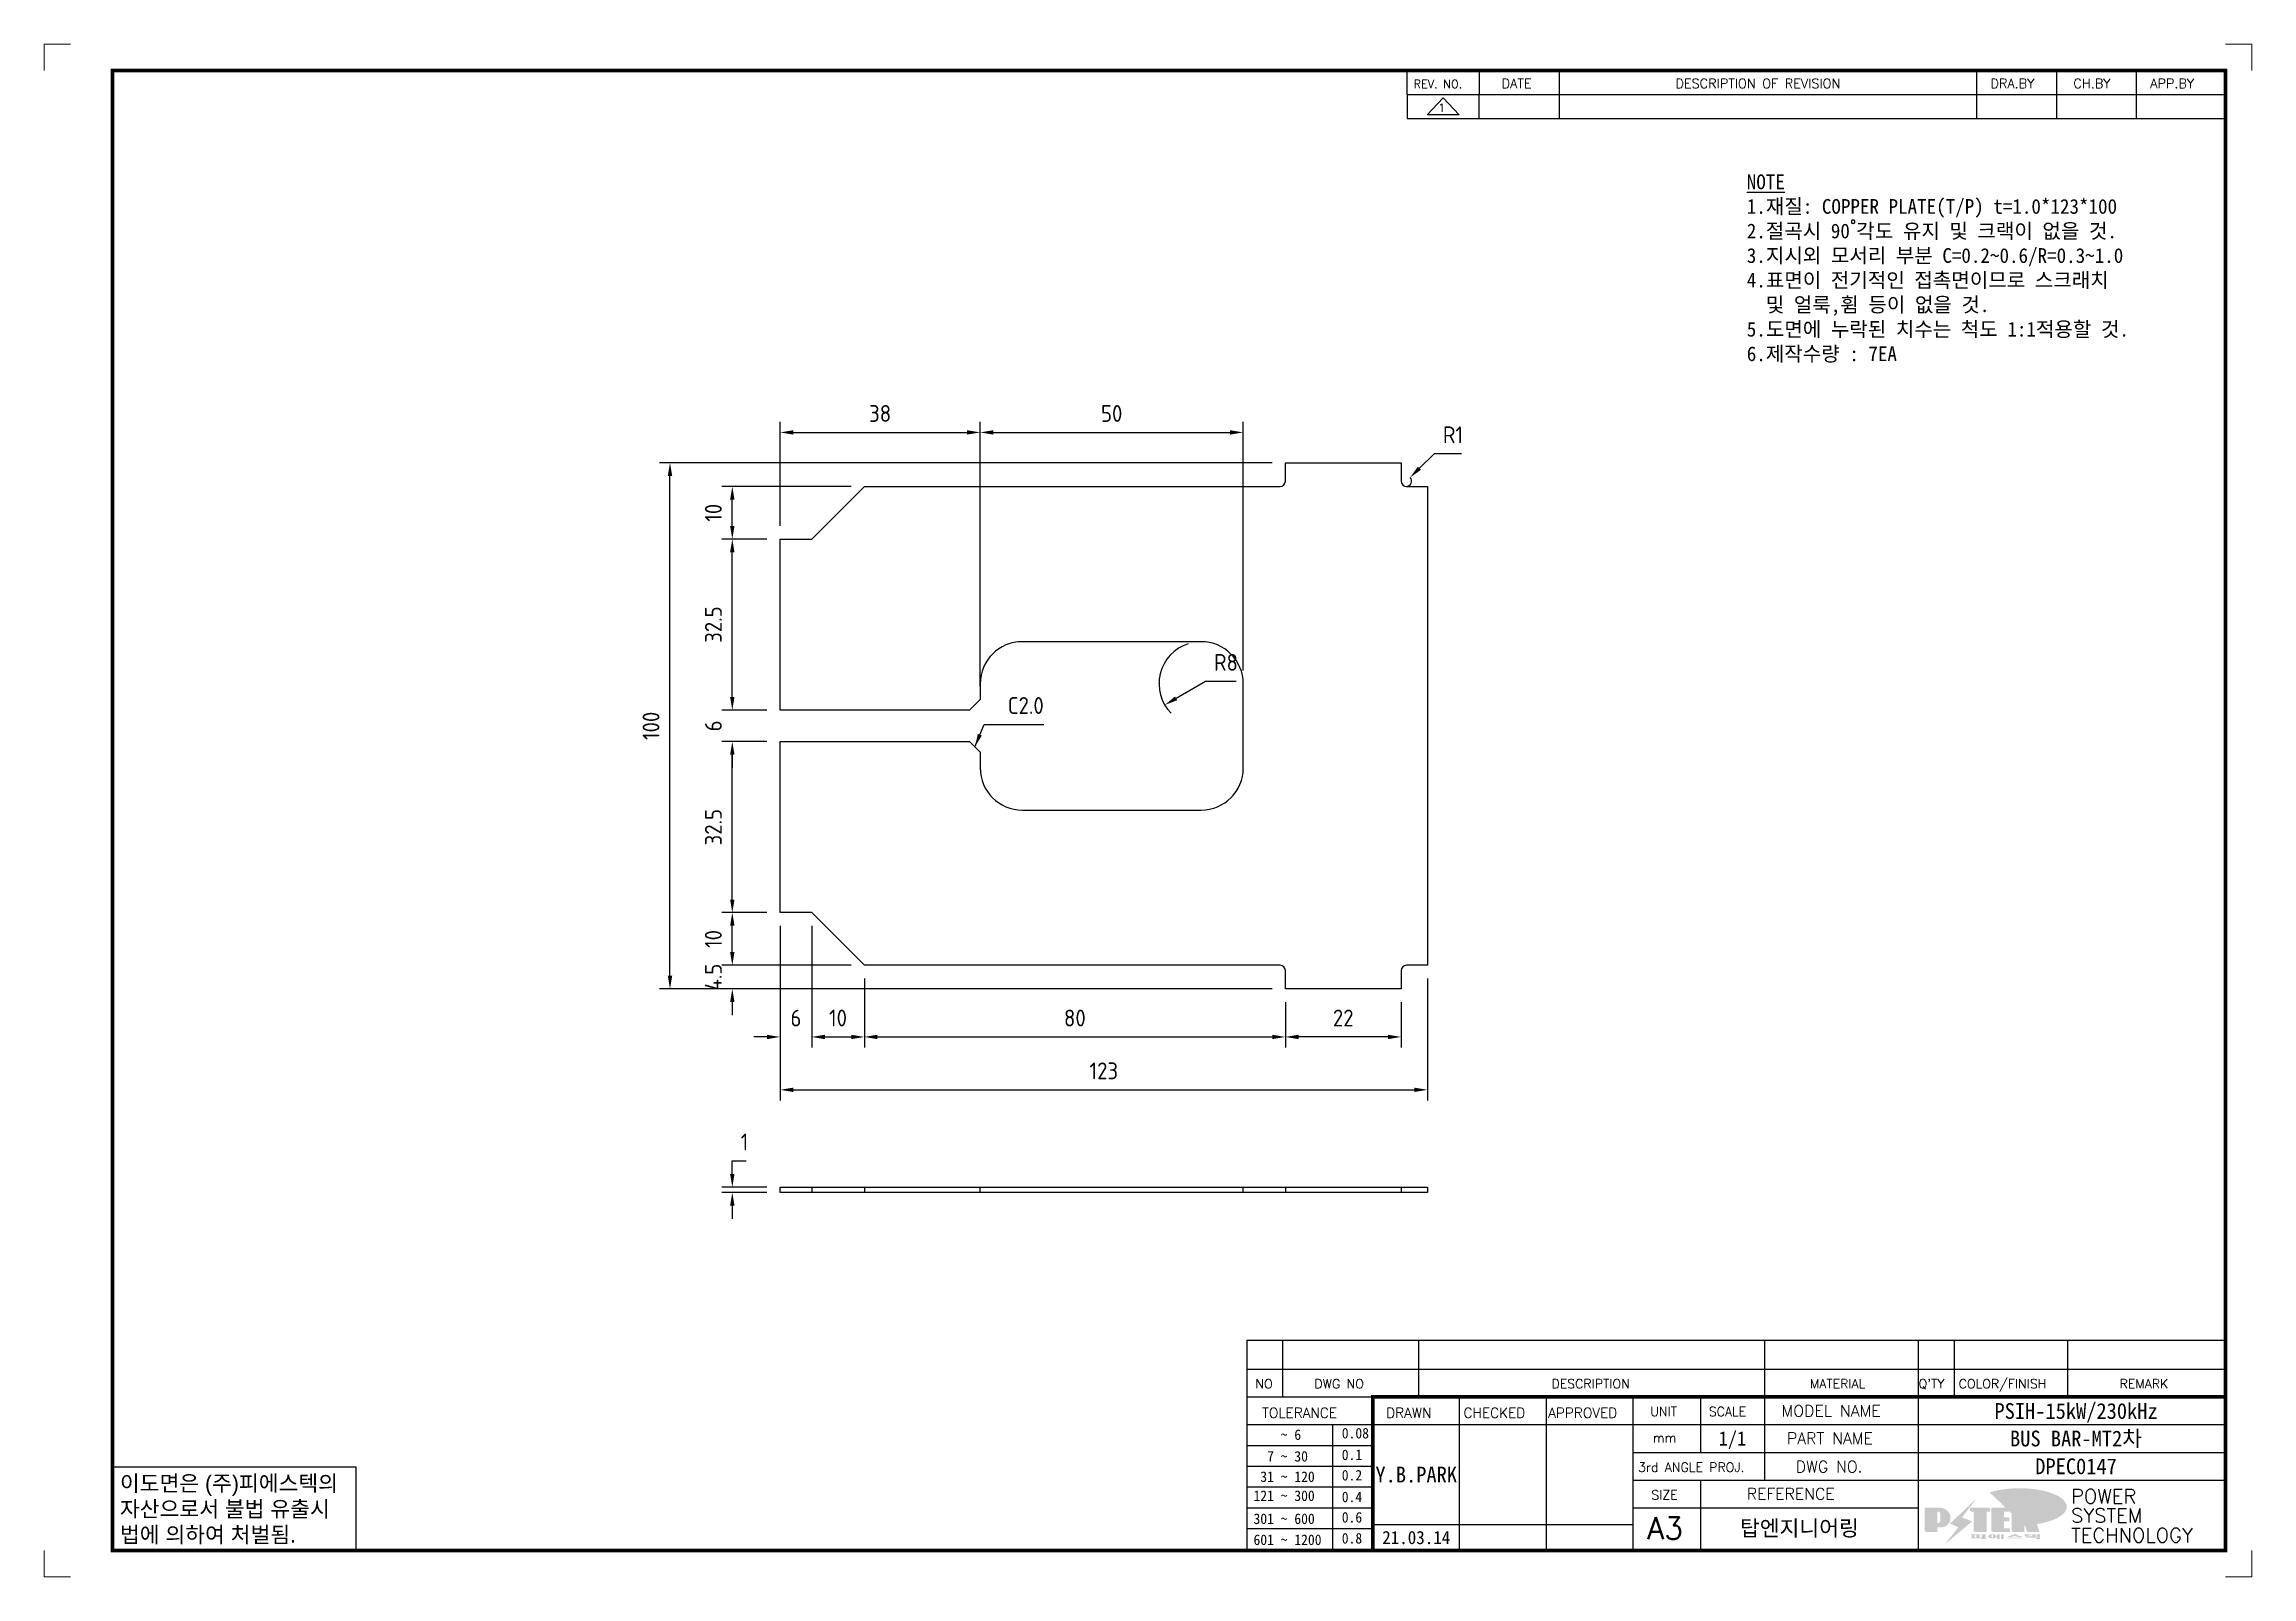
# Model space of a CAD drawing. Header units: millimetres. Extents: x -4251 to 2609, y -1673 to 4048.
# Drawn here: x -3357.5 to -2938, y -818.5 to -527.2 of the extents above; entities that cross this region are included whole.
import ezdxf
from ezdxf.enums import TextEntityAlignment as Align

# ---------------------------------------------------------------- set-up
doc = ezdxf.new("R2010")
doc.units = ezdxf.units.MM
doc.linetypes.add('HIDDENX2', pattern=[19.05, 12.7, -6.35])
for name, color, linetype in [('______', 7, 'Continuous'), ('FORMAT-1', 7, 'Continuous'), ('line', 3, 'Continuous')]:
    doc.layers.add(name, color=color, linetype=linetype)
doc.styles.add('h1', font='')
doc.styles.add('HAN', font='')
doc.styles.add('RC', font='simplex.shx')
doc.styles.add('ROMANT', font='simplex.shx')
doc.styles.add('RT', font='simplex.shx', dxfattribs={"oblique": 15})
doc.styles.get("Standard").update_dxf_attribs({"font": 'ISOCP.SHX', "bigfont": 'WHGTXT.SHX'})
doc.styles.get('h1').set_extended_font_data('New Gulim')
doc.styles.get('HAN').set_extended_font_data('GulimChe')
doc.dimstyles.new('PS-1', dxfattribs={"dimtxt": 3.2, "dimasz": 2.5, "dimexe": 2, "dimexo": 2.5, "dimgap": 2, "dimtad": 1, "dimtoh": 1, "dimrnd": 0.05, "dimzin": 12, "dimdsep": 46, "dimtxsty": 'Standard', "dimcen": 0, "dimclrt": 2, "dimazin": 3, "dimtfac": 1, "dimtofl": 0, "dimtmove": 0, "dimatfit": 3, "dimfxl": 0, "dimtolj": 1, "dimtzin": 0, "dimarcsym": 0})

msp = doc.modelspace()

# ---------------------------------------------------------------- texts
at = {"color": 2, "insert": (-3034.0092, -551.9966, -0.0001), "char_height": 2.800095, "attachment_point": 1, "style": 'HAN'}
msp.add_mtext_dynamic_manual_height_columns('{\\LNOTE\\P}1.재질: COPPER PLATE(T/P) t=1.0*123*100\\P2.절곡시 90˚각도 유지 및 크랙이 없을 것.\\P3.지시외 모서리 부분 C=0.2~0.6/R=0.3~1.0\\P4.표면이 전기적인 접촉면이므로 스크래치\\P  및 얼룩,휨 등이 없을 것.\\P5.도면에 누락된 치수는 척도 1:1적용할 것.\\P{\\C1;6.제작수량 : 7EA}', width=794.617376, gutter_width=769.2954, heights=[449.7266], dxfattribs=at)
at = {"color": 2, "insert": (-3174.4435, -654.5254), "char_height": 3.2, "attachment_point": 7}
msp.add_mtext('C2.0', dxfattribs=at)

# ---------------------------------------------------------------- blocks, each defined once
blk = doc.blocks.new('*D467')
at = {"color": 0, "lineweight": -2}
for p, q in [((-3220.19, -692.29), (-3228.78, -692.29)), ((-3226.78, -699.79), (-3226.78, -694.79)), ((-3204.19, -702.29), (-3228.78, -702.29))]:
    blk.add_line(p, q, dxfattribs=at)
at = {"color": 0}
for points in [[(-3227.2, -694.79), (-3226.36, -694.79), (-3226.78, -692.29)], [(-3227.2, -699.79), (-3226.36, -699.79), (-3226.78, -702.29)]]:
    blk.add_solid(points, dxfattribs=at)
at = {"layer": 'DEFPOINTS', "color": 0}
for p in [(-3226.78, -692.29), (-3217.69, -692.29), (-3201.69, -702.29)]:
    blk.add_point(p, dxfattribs=at)
at = {"color": 2, "insert": (-3230.38, -697.29), "char_height": 3.2, "attachment_point": 5, "rotation": 90}
blk.add_mtext('\\A1;10', dxfattribs=at)
blk = doc.blocks.new('*D468')
at = {"color": 0, "lineweight": -2}
for p, q in [((-3220.19, -659.79), (-3228.78, -659.79)), ((-3226.78, -689.79), (-3226.78, -662.29)), ((-3220.19, -692.29), (-3228.78, -692.29))]:
    blk.add_line(p, q, dxfattribs=at)
at = {"color": 0}
for points in [[(-3227.2, -662.29), (-3226.36, -662.29), (-3226.78, -659.79)], [(-3227.2, -689.79), (-3226.36, -689.79), (-3226.78, -692.29)]]:
    blk.add_solid(points, dxfattribs=at)
at = {"layer": 'DEFPOINTS', "color": 0}
for p in [(-3226.78, -659.79), (-3217.69, -659.79), (-3217.69, -692.29)]:
    blk.add_point(p, dxfattribs=at)
at = {"color": 2, "insert": (-3230.38, -676.04), "char_height": 3.2, "attachment_point": 5, "rotation": 90}
blk.add_mtext('\\A1;32.5', dxfattribs=at)
blk = doc.blocks.new('*D469')
at = {"color": 0, "lineweight": -2}
for p, q in [((-3226.78, -651.29), (-3226.78, -648.79)), ((-3220.19, -653.79), (-3228.78, -653.79)), ((-3220.19, -659.79), (-3228.78, -659.79)), ((-3226.78, -662.29), (-3226.78, -664.79))]:
    blk.add_line(p, q, dxfattribs=at)
at = {"color": 0}
for points in [[(-3227.2, -651.29), (-3226.36, -651.29), (-3226.78, -653.79)], [(-3227.2, -662.29), (-3226.36, -662.29), (-3226.78, -659.79)]]:
    blk.add_solid(points, dxfattribs=at)
at = {"layer": 'DEFPOINTS', "color": 0}
for p in [(-3226.78, -653.79), (-3217.69, -653.79), (-3217.69, -659.79)]:
    blk.add_point(p, dxfattribs=at)
at = {"color": 2, "insert": (-3230.38, -656.79), "char_height": 3.2, "attachment_point": 5, "rotation": 90}
blk.add_mtext('\\A1;6', dxfattribs=at)
blk = doc.blocks.new('*D470')
at = {"color": 0, "lineweight": -2}
for p, q in [((-3220.19, -621.29), (-3228.78, -621.29)), ((-3226.78, -651.29), (-3226.78, -623.79)), ((-3220.19, -653.79), (-3228.78, -653.79))]:
    blk.add_line(p, q, dxfattribs=at)
at = {"color": 0}
for points in [[(-3227.2, -623.79), (-3226.36, -623.79), (-3226.78, -621.29)], [(-3227.2, -651.29), (-3226.36, -651.29), (-3226.78, -653.79)]]:
    blk.add_solid(points, dxfattribs=at)
at = {"layer": 'DEFPOINTS', "color": 0}
for p in [(-3226.78, -621.29), (-3217.69, -621.29), (-3217.69, -653.79)]:
    blk.add_point(p, dxfattribs=at)
at = {"color": 2, "insert": (-3230.38, -637.54), "char_height": 3.2, "attachment_point": 5, "rotation": 90}
blk.add_mtext('\\A1;32.5', dxfattribs=at)
blk = doc.blocks.new('*D471')
at = {"color": 0, "lineweight": -2}
for p, q in [((-3204.19, -611.29), (-3228.78, -611.29)), ((-3226.78, -618.79), (-3226.78, -613.79)), ((-3220.19, -621.29), (-3228.78, -621.29))]:
    blk.add_line(p, q, dxfattribs=at)
at = {"color": 0}
for points in [[(-3227.2, -613.79), (-3226.36, -613.79), (-3226.78, -611.29)], [(-3227.2, -618.79), (-3226.36, -618.79), (-3226.78, -621.29)]]:
    blk.add_solid(points, dxfattribs=at)
at = {"layer": 'DEFPOINTS', "color": 0}
for p in [(-3226.78, -611.29), (-3201.69, -611.29), (-3217.69, -621.29)]:
    blk.add_point(p, dxfattribs=at)
at = {"color": 2, "insert": (-3230.38, -616.29), "char_height": 3.2, "attachment_point": 5, "rotation": 90}
blk.add_mtext('\\A1;10', dxfattribs=at)
blk = doc.blocks.new('*D472')
at = {"color": 0, "lineweight": -2}
for p, q in [((-3226.78, -699.79), (-3226.78, -697.29)), ((-3204.19, -702.29), (-3228.78, -702.29)), ((-3124.19, -706.79), (-3228.78, -706.79)), ((-3226.78, -709.29), (-3226.78, -711.79))]:
    blk.add_line(p, q, dxfattribs=at)
at = {"color": 0}
for points in [[(-3227.2, -699.79), (-3226.36, -699.79), (-3226.78, -702.29)], [(-3227.2, -709.29), (-3226.36, -709.29), (-3226.78, -706.79)]]:
    blk.add_solid(points, dxfattribs=at)
at = {"layer": 'DEFPOINTS', "color": 0}
for p in [(-3226.78, -702.29), (-3201.69, -702.29), (-3121.69, -706.79)]:
    blk.add_point(p, dxfattribs=at)
at = {"color": 2, "insert": (-3230.38, -704.54), "char_height": 3.2, "attachment_point": 5, "rotation": 90}
blk.add_mtext('\\A1;4.5', dxfattribs=at)
blk = doc.blocks.new('*D473')
at = {"color": 0, "lineweight": -2}
for p, q in [((-3124.19, -606.79), (-3240.62, -606.79)), ((-3238.62, -704.29), (-3238.62, -609.29)), ((-3124.19, -706.79), (-3240.62, -706.79))]:
    blk.add_line(p, q, dxfattribs=at)
at = {"color": 0}
for points in [[(-3239.04, -609.29), (-3238.2, -609.29), (-3238.62, -606.79)], [(-3239.04, -704.29), (-3238.2, -704.29), (-3238.62, -706.79)]]:
    blk.add_solid(points, dxfattribs=at)
at = {"layer": 'DEFPOINTS', "color": 0}
for p in [(-3238.62, -606.79), (-3121.69, -606.79), (-3121.69, -706.79)]:
    blk.add_point(p, dxfattribs=at)
at = {"color": 2, "insert": (-3242.22, -656.79), "char_height": 3.2, "attachment_point": 5, "rotation": 90}
blk.add_mtext('\\A1;100', dxfattribs=at)
blk = doc.blocks.new('*D474')
at = {"color": 0, "lineweight": -2}
for p, q in [((-3217.69, -694.79), (-3217.69, -717.91)), ((-3211.69, -694.79), (-3211.69, -717.91)), ((-3220.19, -715.91), (-3222.69, -715.91)), ((-3209.19, -715.91), (-3206.69, -715.91))]:
    blk.add_line(p, q, dxfattribs=at)
at = {"color": 0}
for points in [[(-3220.19, -715.5), (-3220.19, -716.33), (-3217.69, -715.91)], [(-3209.19, -715.5), (-3209.19, -716.33), (-3211.69, -715.91)]]:
    blk.add_solid(points, dxfattribs=at)
at = {"layer": 'DEFPOINTS', "color": 0}
for p in [(-3217.69, -692.29), (-3211.69, -692.29), (-3211.69, -715.91)]:
    blk.add_point(p, dxfattribs=at)
at = {"color": 2, "insert": (-3214.69, -712.31), "char_height": 3.2, "attachment_point": 5}
blk.add_mtext('\\A1;6', dxfattribs=at)
blk = doc.blocks.new('*D475')
at = {"color": 0, "lineweight": -2}
for p, q in [((-3211.69, -694.79), (-3211.69, -717.91)), ((-3201.69, -704.79), (-3201.69, -717.91)), ((-3209.19, -715.91), (-3204.19, -715.91))]:
    blk.add_line(p, q, dxfattribs=at)
at = {"color": 0}
for points in [[(-3209.19, -715.5), (-3209.19, -716.33), (-3211.69, -715.91)], [(-3204.19, -715.5), (-3204.19, -716.33), (-3201.69, -715.91)]]:
    blk.add_solid(points, dxfattribs=at)
at = {"layer": 'DEFPOINTS', "color": 0}
for p in [(-3211.69, -692.29), (-3201.69, -702.29), (-3201.69, -715.91)]:
    blk.add_point(p, dxfattribs=at)
at = {"color": 2, "insert": (-3206.69, -712.31), "char_height": 3.2, "attachment_point": 5}
blk.add_mtext('\\A1;10', dxfattribs=at)
blk = doc.blocks.new('*D476')
at = {"color": 0, "lineweight": -2}
for p, q in [((-3201.69, -704.79), (-3201.69, -717.91)), ((-3121.69, -709.29), (-3121.69, -717.91)), ((-3199.19, -715.91), (-3124.19, -715.91))]:
    blk.add_line(p, q, dxfattribs=at)
at = {"color": 0}
for points in [[(-3199.19, -715.5), (-3199.19, -716.33), (-3201.69, -715.91)], [(-3124.19, -715.5), (-3124.19, -716.33), (-3121.69, -715.91)]]:
    blk.add_solid(points, dxfattribs=at)
at = {"layer": 'DEFPOINTS', "color": 0}
for p in [(-3201.69, -702.29), (-3121.69, -706.79), (-3121.69, -715.91)]:
    blk.add_point(p, dxfattribs=at)
at = {"color": 2, "insert": (-3161.69, -712.31), "char_height": 3.2, "attachment_point": 5}
blk.add_mtext('\\A1;80', dxfattribs=at)
blk = doc.blocks.new('*D477')
at = {"color": 0, "lineweight": -2}
for p, q in [((-3121.69, -709.29), (-3121.69, -717.91)), ((-3099.69, -709.29), (-3099.69, -717.91)), ((-3102.19, -715.91), (-3119.19, -715.91))]:
    blk.add_line(p, q, dxfattribs=at)
at = {"color": 0}
for points in [[(-3119.19, -715.5), (-3119.19, -716.33), (-3121.69, -715.91)], [(-3102.19, -715.5), (-3102.19, -716.33), (-3099.69, -715.91)]]:
    blk.add_solid(points, dxfattribs=at)
at = {"layer": 'DEFPOINTS', "color": 0}
for p in [(-3121.69, -706.79), (-3099.69, -706.79), (-3121.69, -715.91)]:
    blk.add_point(p, dxfattribs=at)
at = {"color": 2, "insert": (-3110.69, -712.31), "char_height": 3.2, "attachment_point": 5}
blk.add_mtext('\\A1;22', dxfattribs=at)
blk = doc.blocks.new('*D478')
at = {"color": 0, "lineweight": -2}
for p, q in [((-3217.69, -694.79), (-3217.69, -727.96)), ((-3094.69, -704.79), (-3094.69, -727.96)), ((-3215.19, -725.96), (-3097.19, -725.96))]:
    blk.add_line(p, q, dxfattribs=at)
at = {"color": 0}
for points in [[(-3215.19, -725.55), (-3215.19, -726.38), (-3217.69, -725.96)], [(-3097.19, -725.55), (-3097.19, -726.38), (-3094.69, -725.96)]]:
    blk.add_solid(points, dxfattribs=at)
at = {"layer": 'DEFPOINTS', "color": 0}
for p in [(-3217.69, -692.29), (-3094.69, -702.29), (-3094.69, -725.96)]:
    blk.add_point(p, dxfattribs=at)
at = {"color": 2, "insert": (-3156.19, -722.36), "char_height": 3.2, "attachment_point": 5}
blk.add_mtext('\\A1;123', dxfattribs=at)
blk = doc.blocks.new('*D479')
at = {"color": 0, "lineweight": -2}
for p, q in [((-3217.69, -618.79), (-3217.69, -599.02)), ((-3179.69, -649.29), (-3179.69, -599.02)), ((-3215.19, -601.02), (-3182.19, -601.02))]:
    blk.add_line(p, q, dxfattribs=at)
at = {"color": 0}
for points in [[(-3215.19, -600.6), (-3215.19, -601.43), (-3217.69, -601.02)], [(-3182.19, -600.6), (-3182.19, -601.43), (-3179.69, -601.02)]]:
    blk.add_solid(points, dxfattribs=at)
at = {"layer": 'DEFPOINTS', "color": 0}
for p in [(-3179.69, -601.02), (-3217.69, -621.29), (-3179.69, -651.79)]:
    blk.add_point(p, dxfattribs=at)
at = {"color": 2, "insert": (-3198.69, -597.42), "char_height": 3.2, "attachment_point": 5}
blk.add_mtext('\\A1;38', dxfattribs=at)
blk = doc.blocks.new('*D480')
at = {"color": 0, "lineweight": -2}
for p, q in [((-3179.69, -649.29), (-3179.69, -599.02)), ((-3129.69, -646.29), (-3129.69, -599.02)), ((-3177.19, -601.02), (-3132.19, -601.02))]:
    blk.add_line(p, q, dxfattribs=at)
at = {"color": 0}
for points in [[(-3177.19, -600.6), (-3177.19, -601.43), (-3179.69, -601.02)], [(-3132.19, -600.6), (-3132.19, -601.43), (-3129.69, -601.02)]]:
    blk.add_solid(points, dxfattribs=at)
at = {"layer": 'DEFPOINTS', "color": 0}
for p in [(-3129.69, -601.02), (-3129.69, -648.79), (-3179.69, -651.79)]:
    blk.add_point(p, dxfattribs=at)
at = {"color": 2, "insert": (-3154.69, -597.42), "char_height": 3.2, "attachment_point": 5}
blk.add_mtext('\\A1;50', dxfattribs=at)
blk = doc.blocks.new('*D481')
at = {"color": 0, "lineweight": -2}
for p, q in [((-3136.89, -648.33), (-3142.44, -651.56)), ((-3131.05, -648.33), (-3136.89, -648.33))]:
    blk.add_line(p, q, dxfattribs=at)
blk.add_arc((-3137.69, -648.79), 8, 107.9049, 224.5674, dxfattribs=at)
at = {"color": 0}
blk.add_solid([(-3142.65, -651.2), (-3142.23, -651.92), (-3144.6, -652.82)], dxfattribs=at)
at = {"layer": 'DEFPOINTS', "color": 0}
for p in [(-3137.69, -648.79), (-3144.6, -652.82)]:
    blk.add_point(p, dxfattribs=at)
at = {"color": 2, "insert": (-3132.97, -644.73), "char_height": 3.2, "attachment_point": 5}
blk.add_mtext('\\A1;R8', dxfattribs=at)
blk = doc.blocks.new('*D482')
at = {"color": 0, "lineweight": -2}
for p, q in [((-3093.44, -605.07), (-3096.2, -607.82)), ((-3088.24, -605.07), (-3093.44, -605.07))]:
    blk.add_line(p, q, dxfattribs=at)
blk.add_arc((-3098.69, -610.29), 1, 270, 44.8759, dxfattribs=at)
at = {"color": 0}
blk.add_solid([(-3096.5, -607.52), (-3095.91, -608.12), (-3097.98, -609.58)], dxfattribs=at)
at = {"layer": 'DEFPOINTS', "color": 0}
for p in [(-3098.69, -610.29), (-3097.98, -609.58)]:
    blk.add_point(p, dxfattribs=at)
at = {"color": 2, "insert": (-3089.84, -601.47), "char_height": 3.2, "attachment_point": 5}
blk.add_mtext('\\A1;R1', dxfattribs=at)
blk = doc.blocks.new('*D483')
at = {"color": 0, "lineweight": -2}
for p, q in [((-3226.78, -741.97), (-3226.78, -739.47)), ((-3226.78, -739.47), (-3224.14, -739.47)), ((-3220.19, -744.47), (-3228.78, -744.47)), ((-3220.19, -745.47), (-3228.78, -745.47)), ((-3226.78, -747.97), (-3226.78, -750.47))]:
    blk.add_line(p, q, dxfattribs=at)
at = {"color": 0}
for points in [[(-3227.2, -741.97), (-3226.36, -741.97), (-3226.78, -744.47)], [(-3227.2, -747.97), (-3226.36, -747.97), (-3226.78, -745.47)]]:
    blk.add_solid(points, dxfattribs=at)
at = {"layer": 'DEFPOINTS', "color": 0}
for p in [(-3226.78, -744.47), (-3217.69, -744.47), (-3217.69, -745.47)]:
    blk.add_point(p, dxfattribs=at)
at = {"color": 2, "insert": (-3224.46, -735.87), "char_height": 3.2, "attachment_point": 5}
blk.add_mtext('\\A1;1', dxfattribs=at)
blk = doc.blocks.new('re3')
at = {"color": 180}
for p, q in [((0, 0), (0, -4.55)), ((6.87, -0.64), (3.86, -3.91)), ((9.88, -3.91), (3.86, -3.91)), ((6.87, -0.64), (9.88, -3.91)), ((13.74, -4.55), (13.74, 0)), ((28.97, -4.55), (28.97, 0)), ((108.25, -4.55), (108.25, 0)), ((123.49, -4.55), (123.49, 0)), ((138.64, -4.55), (138.64, 0)), ((0, -4.55), (155.53, -4.55))]:
    blk.add_line(p, q, dxfattribs=at)
at = {"color": 2, "style": 'RC', "oblique": 15}
blk.add_attdef('REV.NO', text='', height=1.56, dxfattribs=at).set_placement((6.59, -2.56), align=Align.MIDDLE_CENTER)
blk.add_attdef('-1', text='', height=1.56, dxfattribs=at).set_placement((9.37, -1.66), align=Align.MIDDLE_LEFT)
at = {"color": 2, "style": 'HAN'}
for tag, p in [('REV.-DATE', (21.36, -2.28)), ('DRA.BY', (115.87, -2.28)), ('CH.BY', (131.07, -2.28)), ('APP.BY', (147.09, -2.28))]:
    blk.add_attdef(tag, text='', height=2.5, dxfattribs=at).set_placement(p, align=Align.MIDDLE_CENTER)
blk.add_attdef('DESCRIPTION-OF-REVISION', text='', height=2.5, dxfattribs=at).set_placement((31.61, -2.28), align=Align.MIDDLE_LEFT)
blk = doc.blocks.new('no3')
at = {"color": 180}
for p, q in [((0, 5.5), (0, 0)), ((0, 5.5), (186, 5.5)), ((6.79, 5.5), (6.79, 0)), ((32.74, 0.11), (32.74, 5.5)), ((98.4, 5.5), (98.4, 0)), ((127.61, 5.5), (127.61, 0)), ((134.43, 5.5), (134.43, 0)), ((155.98, 5.5), (155.98, 0))]:
    blk.add_line(p, q, dxfattribs=at)
at = {"color": 2, "style": 'HAN'}
for tag, p in [('PART-NO', (19.76, 2.75)), ('MATERIAL', (111.38, 2.75)), ("Q'TY", (131.02, 2.75)), ('COLOR/FINISH', (145.2, 2.75)), ('REMARK', (170.76, 2.75))]:
    blk.add_attdef(tag, text='', height=2.9, dxfattribs=at).set_placement(p, align=Align.MIDDLE_CENTER)
blk.add_attdef('DESCRIPTION', text='', height=2.9, dxfattribs=at).set_placement((34.51, 2.75), align=Align.MIDDLE_LEFT)
at = {"color": 2, "style": 'RT', "oblique": 15}
blk.add_attdef('NO', text='', height=1.74, dxfattribs=at).set_placement((3.38, 2.51), align=Align.MIDDLE_CENTER)
blk = doc.blocks.new('t3')
for p, q in [((0, 15.88), (46.25, 15.88)), ((0, 15.88), (0, 0)), ((46.25, 15.88), (46.25, 0)), ((0, 0), (46.25, 0))]:
    blk.add_line(p, q)
at = {"color": 1, "style": 'h1'}
for s, p in [('이도면은 (주)피에스텍의', (1.4, 11.29)), ('자산으로서 불법 유출시', (1.4, 6.41)), ('법에 의하여 처벌됨.', (1.4, 1.52))]:
    blk.add_text(s, height=3, dxfattribs=at).set_placement(p)
blk = doc.blocks.new('new LOGO')
at = {"layer": 'line'}
h = blk.add_hatch(color=1, dxfattribs=at)
h.paths.add_polyline_path([(41.5, 16.4), (54.3, 16.4, 1), (54.3, 82.9), (0, 82.9), (0, -0.1), (41.5, -0.1)])
h.paths.add_polyline_path([(41.5, 27.9), (41.5, 71.9), (43.6, 71.9, -0.414214), (54.6, 60.9), (54.6, 38.9, -0.414214), (43.6, 27.9)], flags=16)
h.paths.add_polyline_path([(214.7, 71.9), (227.5, 71.9), (227.5, 82.9), (159.7, 82.9), (159.7, 71.9), (172.5, 71.9), (172.5, -0.1), (214.7, -0.1)])
h.paths.add_polyline_path([(276, 37.4), (294.8, 37.4), (294.8, 49.1), (276, 49.1), (276, 71.9), (294.8, 71.9), (294.8, 82.9), (234.5, 82.9), (234.5, -0.1), (297, -0.1), (297, 10.9), (276, 10.9)])
h.paths.add_polyline_path([(347.2, 35.2), (359.7, -0.1), (400.5, -0.1), (379.6, 66.8), (399.7, 82.9), (380.6, 82.9), (347.2, 61.6), (347.2, 82.9), (305.5, 82.9), (305.5, -0.1), (347.2, -0.1)])
h = blk.add_hatch(color=250, dxfattribs=at)
h.paths.add_polyline_path([(44.5, 69.4), (46.6, 69.4, -0.129793), (52, 68, 0.221832), (43.6, 71.9), (41.5, 71.9), (41.5, 27.9), (43.6, 27.9, 0.02048), (44.5, 28)], flags=17)
h.paths.add_polyline_path([(44.5, 13.9), (57.3, 13.9, 0.72362), (77.1, 73.9, -0.679777), (54.3, 16.4), (41.5, 16.4), (41.5, -0.1), (3, -0.1), (3, -2.6), (44.5, -2.6)])
h.paths.add_polyline_path([(117.9, 14.2), (71.5, -44.4), (77.1, -39.6), (120.8, 15.6), (92, 28.9), (173.3, 106), (177.5, 111.4), (89.1, 27.6)])
h.paths.add_polyline_path([(162.7, 71.9), (162.7, 69.4), (172.5, 69.4), (172.5, 71.9)], flags=17)
h.paths.add_polyline_path([(217.7, 69.4), (230.5, 69.4), (230.5, 80.4), (227.5, 80.4), (227.5, 71.9), (214.7, 71.9), (214.7, -0.1), (175.5, -0.1), (175.5, -2.6), (217.7, -2.6)])
h.paths.add_polyline_path([(297.8, 46.6), (294.8, 46.6), (294.8, 37.4), (276, 37.4), (276, 10.9), (279, 10.9), (279, 34.9), (297.8, 34.9)])
h.paths.add_polyline_path([(300, 8.4), (297, 8.4), (297, -0.1), (237.5, -0.1), (237.5, -2.6), (300, -2.6)])
h.paths.add_polyline_path([(297.8, 80.4), (294.8, 80.4), (294.8, 71.9), (276, 71.9), (276, 49.1), (279, 49.1), (279, 69.4), (297.8, 69.4)])
h.paths.add_polyline_path([(350.2, 80.4), (347.2, 80.4), (347.2, 61.6), (350.2, 63.5)])
h.paths.add_polyline_path([(350.2, 26.7), (347.2, 35.2), (347.2, -0.1), (308.5, -0.1), (308.5, -2.6), (350.2, -2.6)])
h.paths.add_polyline_path([(402.7, 80.4), (396.5, 80.4), (379.6, 66.8), (400.5, -0.1), (361.8, -0.1), (362.7, -2.6), (403.5, -2.6), (382.6, 64.3)])
blk.add_hatch(color=5, dxfattribs=at).paths.add_polyline_path([(166.3, 35), (131, 49), (180.4, 112.7), (92, 28.9), (120.8, 15.6), (74.4, -43)])
h = blk.add_hatch(color=253, dxfattribs=at)
edge = h.paths.add_edge_path()
edge.add_ellipse((333.9, 86.4), major_axis=(-165.9, 0), ratio=0.39426, start_angle=111.51268, end_angle=334.46902)
edge.add_ellipse((314.1, 81.2), major_axis=(-153.7, 0), ratio=0.40699, start_angle=121.30662, end_angle=327.74369, ccw=False)
edge.add_line((394, 27.8), (394.7, 25.6))
h = blk.add_hatch(color=250, dxfattribs=at)
edge = h.paths.add_edge_path()
edge.add_ellipse((237.8, -17.6), major_axis=(-14.3, 0), ratio=0.526336, start_angle=192.2456, end_angle=269.07481)
edge.add_line((238.1, -10.1), (237.6, -10.1))
edge.add_ellipse((237.8, -17.6), major_axis=(-14.3, 0), ratio=0.526336, start_angle=270.92519, end_angle=449.07481)
edge.add_line((237.6, -25.1), (238.1, -25.1))
edge.add_ellipse((237.8, -17.6), major_axis=(-14.3, 0), ratio=0.526336, start_angle=450.92519, end_angle=527.7544)
edge.add_line((251.7, -19.2), (254.1, -19.2))
edge.add_line((254.1, -19.2), (254.1, -27.1))
edge.add_line((254.1, -27.1), (263.1, -27.1))
edge.add_line((263.1, -27.1), (263.1, -10.1))
edge.add_line((263.1, -10.1), (254.1, -10.1))
edge.add_line((254.1, -10.1), (254.1, -16))
edge.add_line((254.1, -16), (251.7, -16))
h.paths.add_polyline_path([(241, -16.4), (241, -18.7, -1), (234.4, -18.7), (234.4, -16.4, -1)], flags=16)
h.paths.add_polyline_path([(278.2, -10.1), (268.1, -10.1), (268.1, -27.1), (278.2, -27.1)])
h.paths.add_polyline_path([(310.3, -10.1), (310.3, -11.1, -0.157169), (289.3, -17.5), (294, -19.9, 0.128407), (316.3, -15.9, 0.128407), (338.6, -19.9), (343.3, -17.5, -0.157169), (322.2, -11.1), (322.2, -10.1)])
h.paths.add_polyline_path([(342.1, -25.1), (342.1, -22.3), (290.4, -22.3), (290.4, -25.1)])
h.paths.add_polyline_path([(352, -10.1), (352, -16.2, 0.414214), (354, -18.2), (378.7, -18.2), (378.7, -19.6), (390.2, -19.6), (390.2, -10.1), (378.7, -10.1), (378.7, -13.6), (374.7, -13.6), (374.7, -15.1), (378.7, -15.1), (378.7, -16.2), (364.7, -16.2), (364.7, -15.1), (371.2, -15.1), (371.2, -13.6), (364.7, -13.6), (364.7, -12.6), (374.7, -12.6), (374.7, -10.1)])
h.paths.add_polyline_path([(393.8, -10.1), (393.8, -19.6), (405, -19.6), (405, -10.1)])
h.paths.add_polyline_path([(405, -27.1), (405, -20.9), (356.8, -20.9), (356.8, -23), (391.8, -23), (391.8, -27.1)])
h.paths.add_polyline_path([(200.4, -10.1), (200.4, -22.3), (193.2, -22.3), (193.2, -12.6), (196.6, -12.6), (196.6, -10.1), (161, -10.1), (161, -12.6), (164.5, -12.6), (164.5, -22.3), (161, -22.3), (161, -25.1), (200.4, -25.1), (200.4, -27.1), (213.9, -27.1), (213.9, -10.1)])
h.paths.add_polyline_path([(182, -12.6), (175.6, -12.6), (175.6, -22.3), (182, -22.3)], flags=17)
blk = doc.blocks.new('format-3')
at = {"color": 3, "lineweight": 9}
for p, q in [((0, 286.3), (0, 291.3)), ((5, 291.3), (0, 291.3)), ((414.5, 291.3), (419.5, 291.3)), ((419.5, 286.3), (419.5, 291.3)), ((0, 5), (0, 0)), ((419.5, 5), (419.5, 0)), ((5, 0), (0, 0)), ((414.5, 0), (419.5, 0))]:
    blk.add_line(p, q, dxfattribs=at)
at = {"color": 180}
for p, q in [((258.97, 281.75), (258.97, 286.3)), ((272.71, 281.75), (272.71, 286.3)), ((287.94, 281.75), (287.94, 286.3)), ((367.22, 281.75), (367.22, 286.3)), ((382.45, 281.75), (382.45, 286.3)), ((397.61, 281.75), (397.61, 286.3)), ((258.97, 281.75), (414.5, 281.75)), ((228.5, 39.49), (228.5, 5)), ((228.5, 39.49), (414.5, 39.49)), ((235.29, 39.49), (235.29, 34.21)), ((261.24, 34.21), (261.24, 39.49)), ((326.9, 39.49), (326.9, 34.21)), ((356.11, 39.49), (356.11, 34.21)), ((362.93, 39.49), (362.93, 34.21)), ((384.48, 39.49), (384.48, 34.21)), ((228.5, 34.21), (252.48, 34.21)), ((268.96, 5), (268.96, 34.21)), ((285.45, 5), (285.45, 34.21)), ((301.94, 5), (301.94, 34.21)), ((314.72, 34.21), (314.72, 23.65)), ((326.9, 34.21), (326.9, 18.37)), ((356.11, 34.21), (356.11, 5)), ((228.5, 28.93), (252.48, 28.93)), ((244.89, 5.23), (244.89, 28.93)), ((252.48, 28.93), (414.5, 28.93)), ((228.5, 24.98), (252.48, 24.98)), ((228.5, 21.03), (252.48, 21.03)), ((301.94, 23.65), (414.5, 23.65)), ((228.5, 17.08), (252.48, 17.08)), ((301.94, 18.37), (414.5, 18.37)), ((314.72, 18.37), (314.72, 5)), ((228.5, 13.13), (252.48, 13.13)), ((301.94, 13.09), (356.11, 13.09)), ((228.5, 9.18), (252.48, 9.18)), ((252.48, 9.95), (301.94, 9.95))]:
    blk.add_line(p, q, dxfattribs=at)
at = {"const_width": 0.7}
blk.add_lwpolyline([(252.48, 5), (252.48, 34.21), (414.5, 34.21)], dxfattribs=at)
at = {"layer": 'FORMAT-1', "const_width": 0.7}
blk.add_lwpolyline([(13, 5), (13, 286.3), (414.5, 286.3), (414.5, 5)], close=True, dxfattribs=at)
blk.add_blockref('t3', (13, 5))
at = {"xscale": 0.05400000000000027, "yscale": 0.05400000000000027, "zscale": 0.05400000000000027}
blk.add_blockref('new LOGO', (357.35, 8.65), dxfattribs=at)
at = {"color": 2}
for s, height, style, p in [('REV. NO.', 1.56, 'RC', (260.23, 282.95)), ('DATE', 1.788, 'RC', (276.95, 282.94)), ('DESCRIPTION OF REVISION', 1.7875, 'RC', (309.98, 282.94)), ('DRA.BY', 1.788, 'RC', (369.83, 282.94)), ('CH.BY', 1.788, 'RC', (385.59, 282.94)), ('APP.BY', 1.788, 'RC', (400.18, 282.94)), ('COLOR/FINISH', 1.7424, 'RC', (363.8, 35.83)), ('NO', 1.742, 'RC', (230.16, 35.83)), ('DWG NO', 1.742, 'RC', (241.36, 35.83)), ('DESCRIPTION', 1.7424, 'RC', (286.43, 35.83)), ('MATERIAL', 1.742, 'RC', (335.52, 35.83)), ("Q'TY", 1.742, 'RC', (356.17, 35.83)), ('REMARK', 1.742, 'RC', (394.37, 35.83)), (' TOLERANCE', 1.9, 'RC', (230.11, 30.22)), ('DRAWN', 1.9, 'RC', (255, 30.22)), ('CHECKED', 1.9, 'RC', (269.71, 30.22)), ('APPROVED', 1.9, 'RC', (285.8, 30.22)), ('UNIT', 1.742, 'RC', (305.19, 30.55)), ('SCALE', 1.742, 'RC', (316.32, 30.55)), ('MODEL NAME', 2.178, 'RC', (330.12, 30.46)), ('    ~ 6', 2, 'HAN', (229.8, 26.03)), ('0.08', 2, 'HAN', (246.57, 26.31)), ('mm', 1.742, 'RC', (305.67, 25.56)), ('PART NAME', 2.178, 'RC', (331.17, 25.24)), ('  7 ~ 30', 2, 'HAN', (229.8, 21.91)), ('0.1', 2, 'HAN', (246.57, 22.2)), ('3rd ANGLE PROJ.', 1.7424, 'RC', (302.87, 19.97)), ('DWG NO.', 2.178, 'RC', (332.84, 19.85)), (' 31 ~ 120', 2, 'HAN', (229.8, 18.04)), ('0.2', 2, 'HAN', (246.57, 18.32)), ('REFERENCE', 2.178, 'RC', (323.52, 14.69)), ('121 ~ 300', 2, 'HAN', (229.8, 14.42)), ('0.4', 2, 'HAN', (246.57, 14.2)), ('SIZE', 1.742, 'RC', (305.39, 14.71)), ('301 ~ 600', 2, 'HAN', (229.8, 10.04)), ('0.6', 2, 'HAN', (246.57, 10.32)), ('601 ~ 1200', 2, 'HAN', (229.8, 6.05)), ('0.8', 2, 'HAN', (246.57, 6.33))]:
    blk.add_text(s, height=height, dxfattribs=dict(at, style=style)).set_placement(p)
at = {"style": 'ROMANT'}
for s, p in [('SYSTEM', (385.15, 10.31)), ('POWER', (385.15, 13.96)), ('TECHNOLOGY', (385.15, 6.56))]:
    blk.add_text(s, height=2.7, dxfattribs=at).set_placement(p)
at = {"color": 2, "lineweight": 25, "style": 'RC'}
blk.add_text('A3', height=4.182, dxfattribs=at).set_placement((304.61, 7.14))
at = {"style": 'HAN'}
for tag, height, p in [('MODEL-NAME', 3, (386.1, 31.53)), ('SCALE', 2.7, (320.81, 26.29)), ('PART-NAME', 3, (386.1, 26.29)), ('CH-BY', 3, (277.21, 19.44)), ('DWG-NO', 3, (386.1, 21.01)), ('DRA-BY', 3, (260.72, 19.44)), ('APP-BY', 3, (293.7, 19.44)), ('DRA-DATE', 2.5, (260.72, 7.47)), ('CH-DATE', 2.5, (277.21, 7.47)), ('APP-DATE', 2.5, (293.7, 7.47)), ('관련업체', 3, (333.52, 9.26))]:
    blk.add_attdef(tag, text='', height=height, dxfattribs=at).set_placement(p, align=Align.MIDDLE_CENTER)

# ---------------------------------------------------------------- dimensions: what is measured, and where the dimension line sits
for base, p1, p2, picture, middle in [((-3179.6851, -601.0156), (-3217.6851, -621.2895), (-3179.6851, -651.7895), '*D479', (-3198.6851, -597.4156)), ((-3211.6851, -715.9117), (-3217.6851, -692.2895), (-3211.6851, -692.2895), '*D474', (-3214.6851, -712.3117)), ((-3201.6851, -715.9117), (-3211.6851, -692.2895), (-3201.6851, -702.2895), '*D475', (-3206.6851, -712.3117)), ((-3121.6851, -715.9117), (-3201.6851, -702.2895), (-3121.6851, -706.7895), '*D476', (-3161.6851, -712.3117)), ((-3121.6851, -715.9117), (-3099.6851, -706.7895), (-3121.6851, -706.7895), '*D477', (-3110.6851, -712.3114))]:
    dim = msp.add_linear_dim(base=base, p1=p1, p2=p2, dimstyle='PS-1')
    dim.commit()
    dim.dimension.update_dxf_attribs({"geometry": picture, "text_midpoint": middle})
dim = msp.add_linear_dim(base=(-3129.6851, -601.0156), p1=(-3179.6851, -651.7895), p2=(-3129.6851, -648.7895), dimstyle='PS-1', override={"dimtmove": 1})
dim.commit()
dim.dimension.update_dxf_attribs({"geometry": '*D480', "text_midpoint": (-3154.6851, -597.4156)})
for center, mpoint, picture, middle in [((-3098.6851, -610.2895), (-3097.9764, -609.5839), '*D482', (-3089.8412, -605.0682)), ((-3137.6851, -648.7895), (-3144.5962, -652.8189), '*D481', (-3132.9703, -648.3261))]:
    dim = msp.add_radius_dim(center=center, mpoint=mpoint, dimstyle='PS-1')
    dim.commit()
    dim.dimension.update_dxf_attribs({"geometry": picture, "text_midpoint": middle, "dimtype": 164})
for base, p1, p2, picture, middle in [((-3238.6207, -606.7895), (-3121.6851, -706.7895), (-3121.6851, -606.7895), '*D473', (-3242.2207, -656.7895)), ((-3226.7786, -692.2895), (-3201.6851, -702.2895), (-3217.6851, -692.2895), '*D467', (-3230.3786, -697.2895)), ((-3226.7786, -744.4713), (-3217.6851, -745.4713), (-3217.6851, -744.4713), '*D483', (-3224.4586, -735.8713))]:
    dim = msp.add_linear_dim(base=base, p1=p1, p2=p2, angle=90, dimstyle='PS-1')
    dim.commit()
    dim.dimension.update_dxf_attribs({"geometry": picture, "text_midpoint": middle})
for base, p1, p2, picture, middle in [((-3226.7786, -611.2895), (-3217.6851, -621.2895), (-3201.6851, -611.2895), '*D471', (-3230.3786, -616.2895)), ((-3226.7786, -621.2895), (-3217.6851, -653.7895), (-3217.6851, -621.2895), '*D470', (-3230.3789, -637.5395)), ((-3226.7786, -653.7895), (-3217.6851, -659.7895), (-3217.6851, -653.7895), '*D469', (-3230.3786, -656.7895)), ((-3226.7786, -659.7895), (-3217.6851, -692.2895), (-3217.6851, -659.7895), '*D468', (-3230.3789, -676.0395))]:
    dim = msp.add_linear_dim(base=base, p1=p1, p2=p2, angle=90, dimstyle='PS-1', override={"dimtmove": 1})
    dim.commit()
    dim.dimension.update_dxf_attribs({"geometry": picture, "text_midpoint": middle})
dim = msp.add_linear_dim(base=(-3094.6851, -725.9649), p1=(-3217.6851, -692.2895), p2=(-3094.6851, -702.2895), dimstyle='PS-1')
dim.commit()
dim.dimension.update_dxf_attribs({"geometry": '*D478', "text_midpoint": (-3156.1851, -725.9649), "dimtype": 160})
dim = msp.add_linear_dim(base=(-3226.7786, -702.2895), p1=(-3121.6851, -706.7895), p2=(-3201.6851, -702.2895), angle=90, dimstyle='PS-1')
dim.commit()
dim.dimension.update_dxf_attribs({"geometry": '*D472', "text_midpoint": (-3226.7786, -704.5395), "dimtype": 160})

# ---------------------------------------------------------------- linework, layer by layer
at = {"color": 1}
for p, q in [((-3211.6851, -744.4713), (-3211.6851, -745.4713)), ((-3201.6851, -744.4713), (-3201.6851, -745.4713)), ((-3121.6851, -744.4713), (-3121.6851, -745.4713)), ((-3099.6851, -744.4713), (-3099.6851, -745.4713))]:
    msp.add_line(p, q, dxfattribs=at)
at = {"color": 2, "linetype": 'HIDDENX2'}
for p, q in [((-3179.6851, -745.4713), (-3179.6851, -744.4713)), ((-3129.6851, -745.4713), (-3129.6851, -744.4713))]:
    msp.add_line(p, q, dxfattribs=at)
at = {"color": 1}
msp.add_lwpolyline([(-3094.6851, -745.4713), (-3217.6851, -745.4713), (-3217.6851, -744.4713), (-3094.6851, -744.4713)], close=True, dxfattribs=at)
at = {"layer": '______', "color": 1}
msp.add_lwpolyline([(-3121.6851, -703.2895, 0.41421356), (-3122.6851, -702.2895), (-3201.6851, -702.2895), (-3211.6851, -692.2895), (-3217.6851, -692.2895), (-3217.6851, -659.7895), (-3181.6851, -659.7895), (-3179.6851, -661.7895), (-3179.6851, -664.7895, 0.41421356), (-3171.6851, -672.7895), (-3137.6851, -672.7895, 0.41421356), (-3129.6851, -664.7895), (-3129.6851, -648.7895, 0.41421356), (-3137.6851, -640.7895), (-3171.6851, -640.7895, 0.41421356), (-3179.6851, -648.7895), (-3179.6851, -651.7895), (-3181.6851, -653.7895), (-3217.6851, -653.7895), (-3217.6851, -621.2895), (-3211.6851, -621.2895), (-3201.6851, -611.2895), (-3122.6851, -611.2895, 0.41421356), (-3121.6851, -610.2895), (-3121.6851, -606.7895), (-3099.6851, -606.7895), (-3099.6851, -610.2895, 0.41421356), (-3098.6851, -611.2895), (-3094.6851, -611.2895), (-3094.6851, -702.2895), (-3098.6851, -702.2895, 0.41421356), (-3099.6851, -703.2895), (-3099.6851, -706.7895), (-3121.6851, -706.7895)], format="xyb", close=True, dxfattribs=at)

# ---------------------------------------------------------------- block references
ref = msp.add_blockref('format-3', (-3357.5397, -818.5248, 0))
ref.add_attrib('DRA-DATE', '21.03.14', dxfattribs={"height": 2.5, "style": 'HAN'}).set_placement((-3096.8197, -811.0498, 0), align=Align.MIDDLE_CENTER)
ref.add_attrib('DRA-BY', 'Y.B.PARK', dxfattribs={"height": 3, "style": 'HAN'}).set_placement((-3096.8197, -799.0826, 0), align=Align.MIDDLE_CENTER)
ref.add_attrib('MODEL-NAME', 'PSIH-15kW/230kHz', dxfattribs={"lineweight": 35, "height": 3, "style": 'HAN'}).set_placement((-2971.4442, -786.9997, 0), align=Align.MIDDLE_CENTER)
ref.add_attrib('PART-NAME', 'BUS BAR-MT2차', dxfattribs={"lineweight": 35, "height": 3, "style": 'HAN'}).set_placement((-2971.4442, -792.2305, 0), align=Align.MIDDLE_CENTER)
ref.add_attrib('PART-NO', 'DPEC0147', dxfattribs={"lineweight": 35, "height": 3, "style": 'HAN'}).set_placement((-2971.4442, -797.5105, 0), align=Align.MIDDLE_CENTER)
ref.add_attrib('SCALE', '1/1', dxfattribs={"height": 2.7, "style": 'HAN'}).set_placement((-3036.7316, -792.2305, 0), align=Align.MIDDLE_CENTER)
ref.add_attrib('관련업체', '탑엔지니어링', dxfattribs={"height": 3, "style": 'HAN'}).set_placement((-3024.0164, -809.2621, 0), align=Align.MIDDLE_CENTER)
ref = msp.add_blockref('re3', (-3098.5739, -536.7748, 0))
ref.add_attrib('REV.NO', '1', dxfattribs={"color": 2, "height": 1.56, "style": 'RC'}).set_placement((-3091.9855, -539.3321, 0), align=Align.MIDDLE_CENTER)
msp.add_blockref('no3', (-3129.0397, -779.0305, 0))

msp.set_redraw_order([(e.dxf.handle, doc.entitydb.next_handle()) for e in msp.query("TEXT MTEXT ATTDEF DIMENSION ARC_DIMENSION")])  # texts and dimensions are drawn at this point

# ---------------------------------------------------------------- leaders
at = {"annotation_type": 0, "has_hookline": 1, "hookline_direction": 0, "text_width": 6.8716}
msp.add_leader([(-3180.6851, -660.7895), (-3178.9435, -656.5254), (-3176.4435, -656.5254)], dimstyle='PS-1', override={"dimgap": 2, "dimtad": 1}, dxfattribs=at)

doc.saveas('drawing.dxf')
